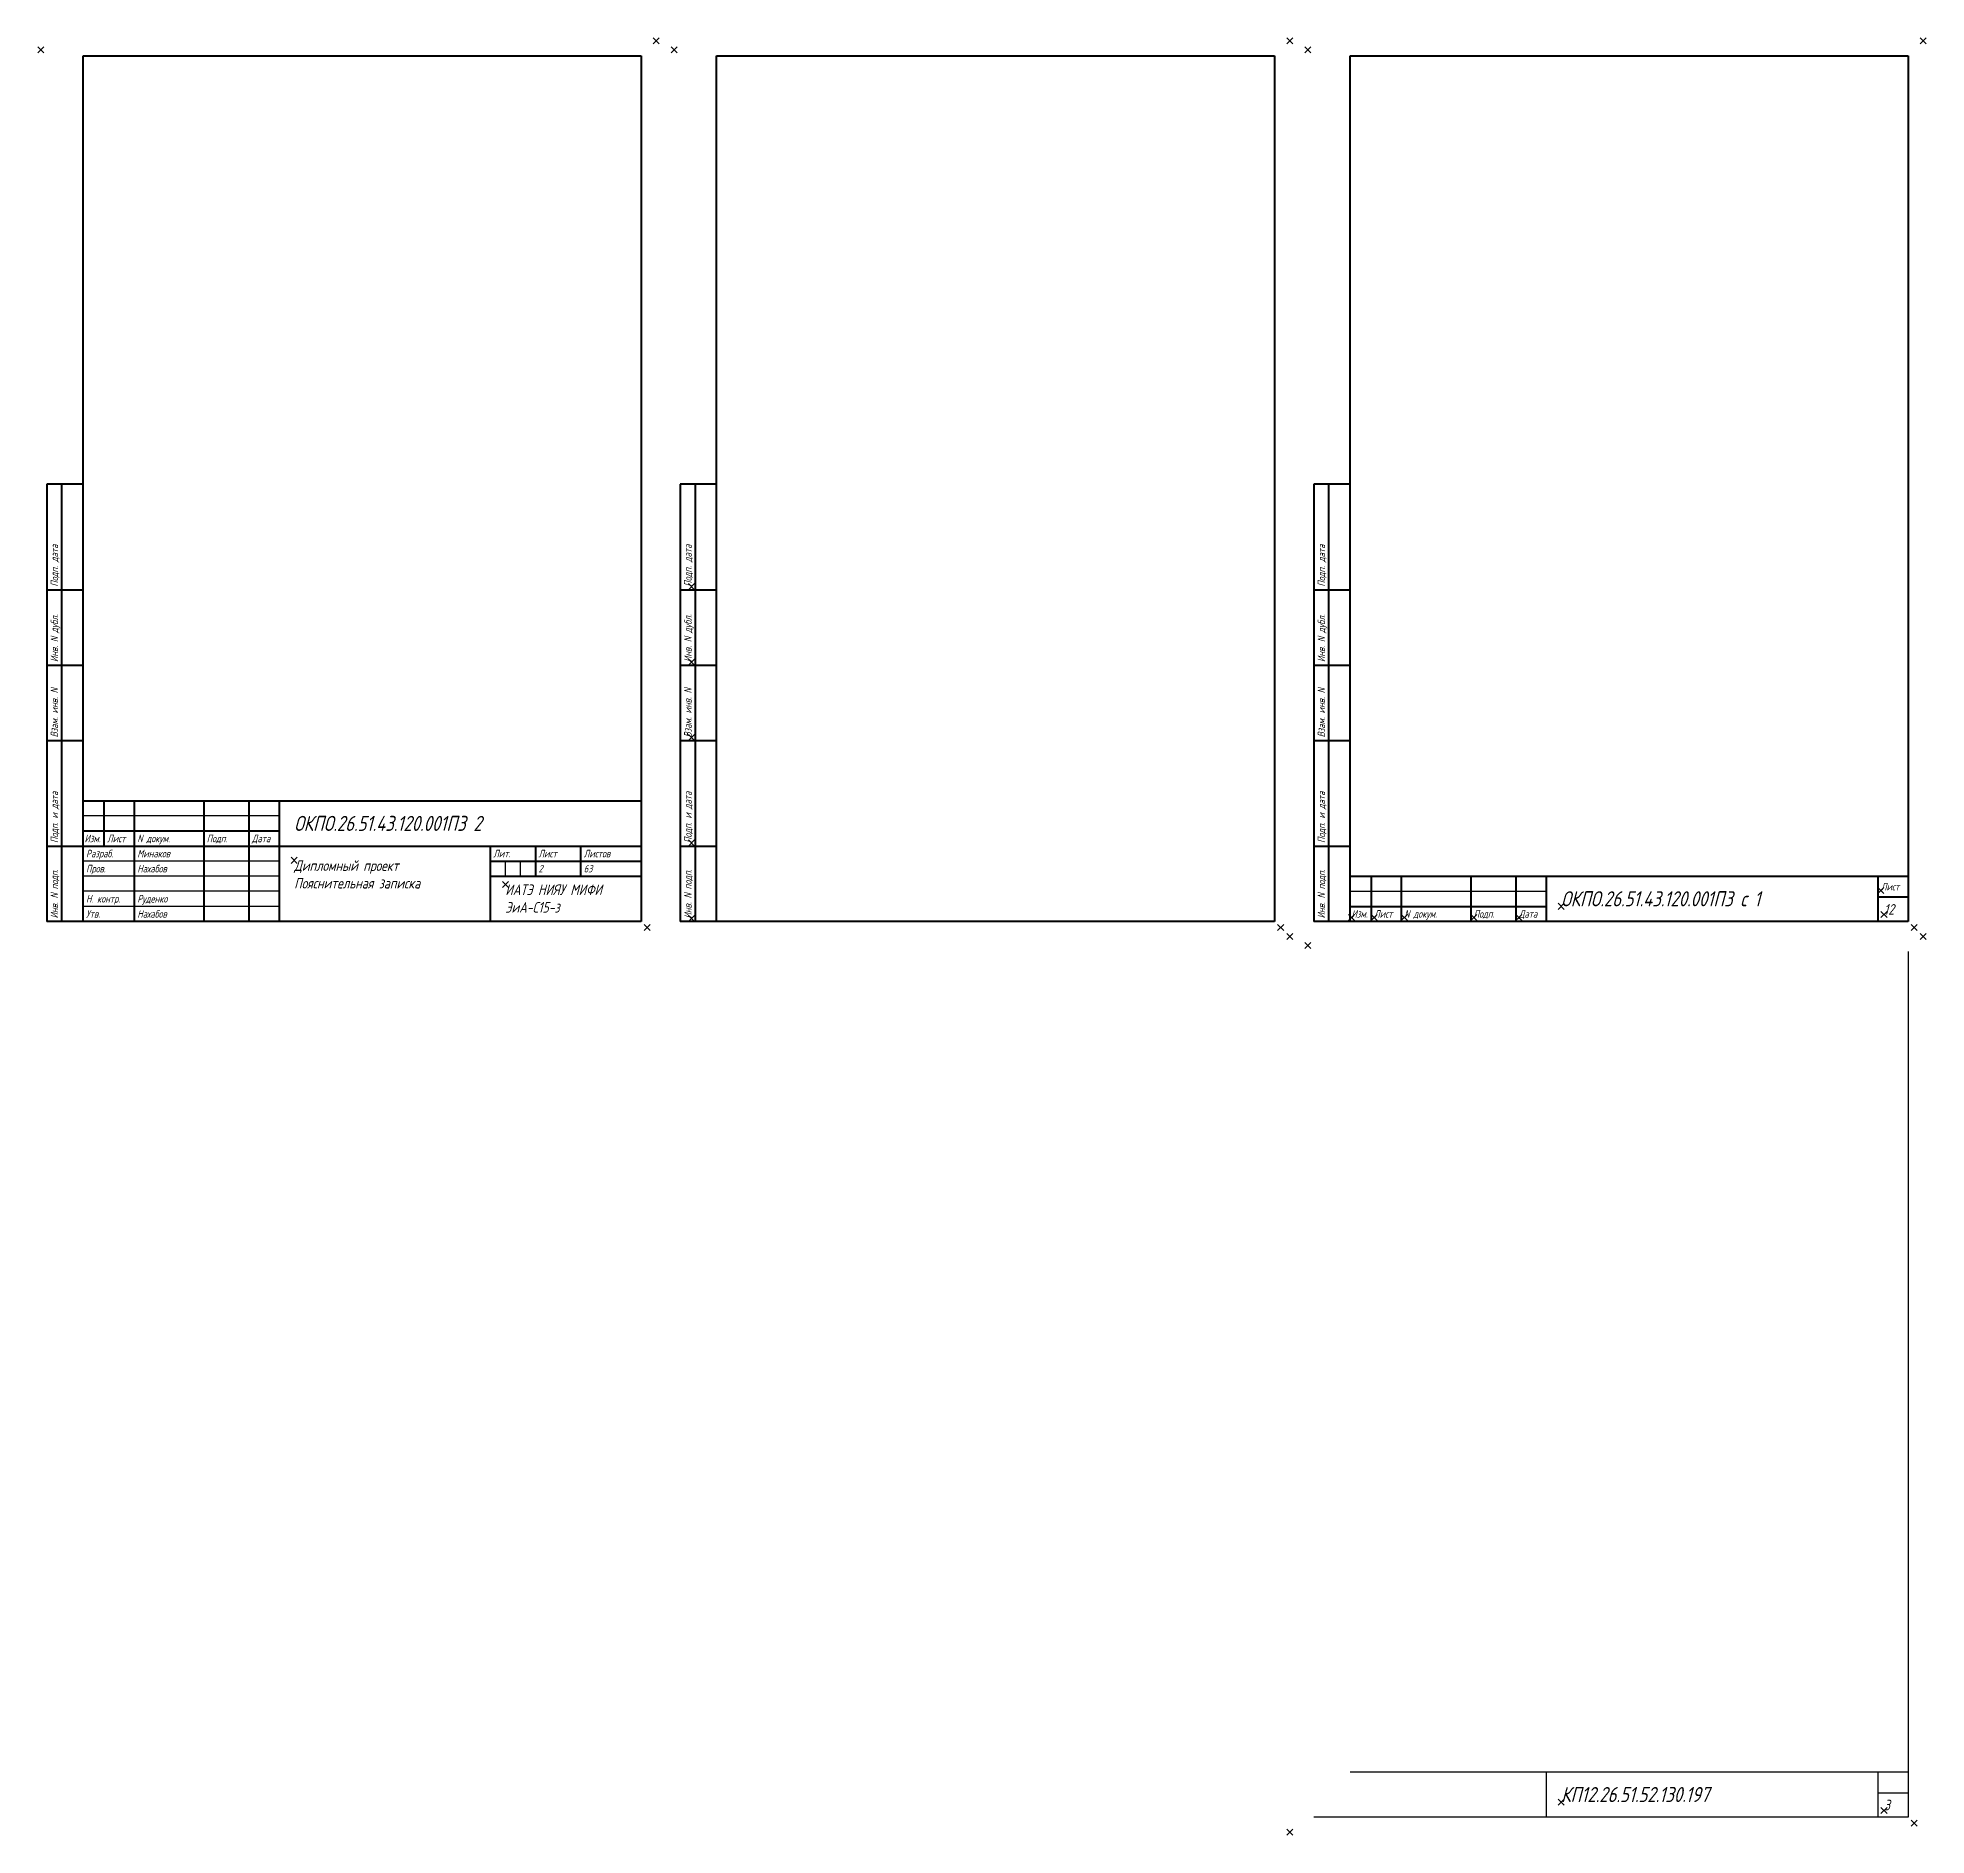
# Model space of a CAD drawing. Header units: inches. Extents: x -205 to 1978, y -595 to 1.
# Drawn here: x -205 to 421, y -595 to 1 of the extents above; entities that cross this region are included whole.
import ezdxf

# ---------------------------------------------------------------- set-up
doc = ezdxf.new("R2010")
doc.units = ezdxf.units.IN
doc.header["$MEASUREMENT"] = 0
doc.header["$PDMODE"] = 3
doc.header["$PDSIZE"] = -2
for name, color, linetype, lineweight in [('Layer1', 1, 'Continuous', 53), ('Layer3', 3, 'Continuous', 30), ('Layer4', 4, 'Continuous', 25), ('Layer5', 6, 'Continuous', 35), ('Layer6', 7, 'Continuous', 53)]:
    doc.layers.add(name, color=color, linetype=linetype, lineweight=lineweight)
doc.layers.add('Layer2', color=2, linetype='Continuous', plot=False)
doc.styles.add('2.5', font='gost.shx', dxfattribs={"oblique": 15, "height": 2.5})
doc.styles.add('3.5', font='gost.shx', dxfattribs={"oblique": 15, "height": 3.5})
doc.styles.add('5', font='gost.shx', dxfattribs={"oblique": 15, "height": 5})

msp = doc.modelspace()

# ---------------------------------------------------------------- texts
at = {"layer": 'Layer2', "style": '3.5', "oblique": 15}
for s, p in [('12', (407, -289.75)), ('3', (407, -586.75))]:
    msp.add_text(s, height=3.5, dxfattribs=at).set_placement(p)
at = {"layer": 'Layer4', "style": '2.5', "oblique": 15}
for s, p in [('Подп. дата', (-198.25, -181)), ('Подп. дата', (11.75, -181)), ('Подп. дата', (221.75, -181)), ('Инв. N дубл.', (-198.25, -206)), ('Инв. N дубл.', (11.75, -206)), ('Инв. N дубл.', (221.75, -206)), ('Взам. инв. N', (-198.25, -231)), ('Взам. инв. N', (11.75, -231)), ('Взам. инв. N', (221.75, -231)), ('Подп. и дата', (-198.25, -266)), ('Подп. и дата', (11.75, -266)), ('Подп. и дата', (221.75, -266)), ('Инв. N подп.', (-198.25, -291)), ('Инв. N подп.', (11.75, -291)), ('Инв. N подп.', (221.75, -291))]:
    msp.add_text(s, height=2.5, rotation=90, dxfattribs=at).set_placement(p)
for s, p in [('Изм.', (-189.5, -265.75)), ('Разраб.', (-189, -270.75)), ('Лист', (-182, -265.75)), ('N докум.', (-172, -265.75)), ('Минаков', (-172, -270.75)), ('Подп.', (-149, -265.75)), ('Дата', (-134, -265.75)), ('Лит.', (-54, -270.75)), ('Лист', (-39, -270.75)), ('Листов', (-24, -270.75)), ('Пров.', (-189, -275.75)), ('Нахабов', (-172, -275.75)), ('2', (-39, -275.75)), ('63', (-24, -275.75)), ('Лист', (406, -281.75)), ('Н. контр.', (-189, -285.75)), ('Руденко', (-172, -285.75)), ('Утв.', (-189, -290.75)), ('Нахабов', (-172, -290.75)), ('Изм.', (230.5, -290.75)), ('Лист', (238, -290.75)), ('N докум.', (248, -290.75)), ('Подп.', (271, -290.75)), ('Дата', (286, -290.75))]:
    msp.add_text(s, height=2.5, dxfattribs=at).set_placement(p)
at = {"layer": 'Layer5', "char_height": 3.5, "attachment_point": 1, "style": '3.5'}
for s, width, insert in [('Дипломный проект\\PПояснительная записка', 78.554, (-120, -271.75)), ('ИАТЭ НИЯУ МИФИ\\PЭиА-С15-з', 54.5685, (-50, -279.75))]:
    msp.add_mtext_dynamic_manual_height_columns(s, width=width, gutter_width=17.5, heights=[0], dxfattribs=dict(at, insert=insert))
at = {"layer": 'Layer6', "style": '5', "oblique": 15}
for s, p in [('ОКПО.26.51.43.120.001ПЗ 2', (-120, -262)), ('ОКПО.26.51.43.120.001ПЗ с 1 ', (300, -287)), ('КП12.26.51.52.130.197 ', (300, -584))]:
    msp.add_text(s, height=5, dxfattribs=at).set_placement(p)

# ---------------------------------------------------------------- linework, layer by layer
at = {"layer": 'Layer1'}
for p, q in [((-190, -5), (-5, -5)), ((-190, -292), (-190, -5)), ((-5, -5), (-5, -292)), ((20, -5), (205, -5)), ((20, -292), (20, -5)), ((205, -5), (205, -292)), ((230, -5), (415, -5)), ((230, -292), (230, -5)), ((415, -5), (415, -292)), ((-190, -147), (-202, -147)), ((-202, -147), (-202, -292)), ((-197, -292), (-197, -147)), ((20, -147), (8, -147)), ((8, -147), (8, -292)), ((13, -292), (13, -147)), ((230, -147), (218, -147)), ((218, -147), (218, -292)), ((223, -292), (223, -147)), ((-202, -182), (-190, -182)), ((8, -182), (20, -182)), ((218, -182), (230, -182)), ((-202, -207), (-190, -207)), ((8, -207), (20, -207)), ((218, -207), (230, -207)), ((-202, -232), (-190, -232)), ((8, -232), (20, -232)), ((218, -232), (230, -232)), ((-190, -252), (-5, -252)), ((-183, -267), (-183, -252)), ((-173, -252), (-173, -292)), ((-150, -252), (-150, -292)), ((-135, -252), (-135, -292)), ((-125, -252), (-125, -292)), ((-190, -262), (-125, -262)), ((-202, -267), (-5, -267)), ((-55, -267), (-55, -292)), ((-40, -267), (-40, -277)), ((-25, -277), (-25, -267)), ((8, -267), (20, -267)), ((218, -267), (230, -267)), ((-55, -272), (-5, -272)), ((-55, -277), (-5, -277)), ((230, -277), (415, -277)), ((237, -277), (237, -292)), ((247, -277), (247, -292)), ((270, -277), (270, -292)), ((285, -277), (285, -292)), ((295, -277), (295, -292)), ((405, -277), (405, -292)), ((230, -287), (295, -287)), ((415, -284), (405, -284)), ((-5, -292), (-202, -292)), ((205, -292), (8, -292)), ((415, -292), (218, -292))]:
    msp.add_line(p, q, dxfattribs=at)
at = {"layer": 'Layer2'}
for p, q in [((415, -302), (415, -589)), ((230, -574), (415, -574)), ((295, -574), (295, -589)), ((405, -574), (405, -589)), ((415, -581), (405, -581)), ((415, -589), (218, -589))]:
    msp.add_line(p, q, dxfattribs=at)
for p in [(0, 0), (210, 0), (420, 0), (-204, -3), (6, -3), (216, -3), (11.75, -181), (11.75, -206), (11.75, -231), (11.75, -266), (-120, -271.75), (-50, -279.75), (406, -281.75), (300, -287), (-3, -294), (11.75, -291), (207, -294), (230.5, -290.75), (238, -290.75), (248, -290.75), (271, -290.75), (286, -290.75), (407, -289.75), (417, -294), (210, -297), (216, -300), (420, -297), (300, -584), (407, -586.75), (210, -594), (417, -591)]:
    msp.add_point(p, dxfattribs=at)
at = {"layer": 'Layer3'}
for p, q in [((-125, -257), (-190, -257)), ((-125, -272), (-190, -272)), ((-50, -277), (-50, -272)), ((-45, -277), (-45, -272)), ((-125, -277), (-190, -277)), ((-125, -282), (-190, -282)), ((-125, -287), (-190, -287)), ((230, -282), (295, -282))]:
    msp.add_line(p, q, dxfattribs=at)

msp.set_redraw_order([(e.dxf.handle, doc.entitydb.next_handle()) for e in msp.query("TEXT MTEXT ATTDEF DIMENSION ARC_DIMENSION")])  # texts and dimensions are drawn at this point

doc.saveas('drawing.dxf')
